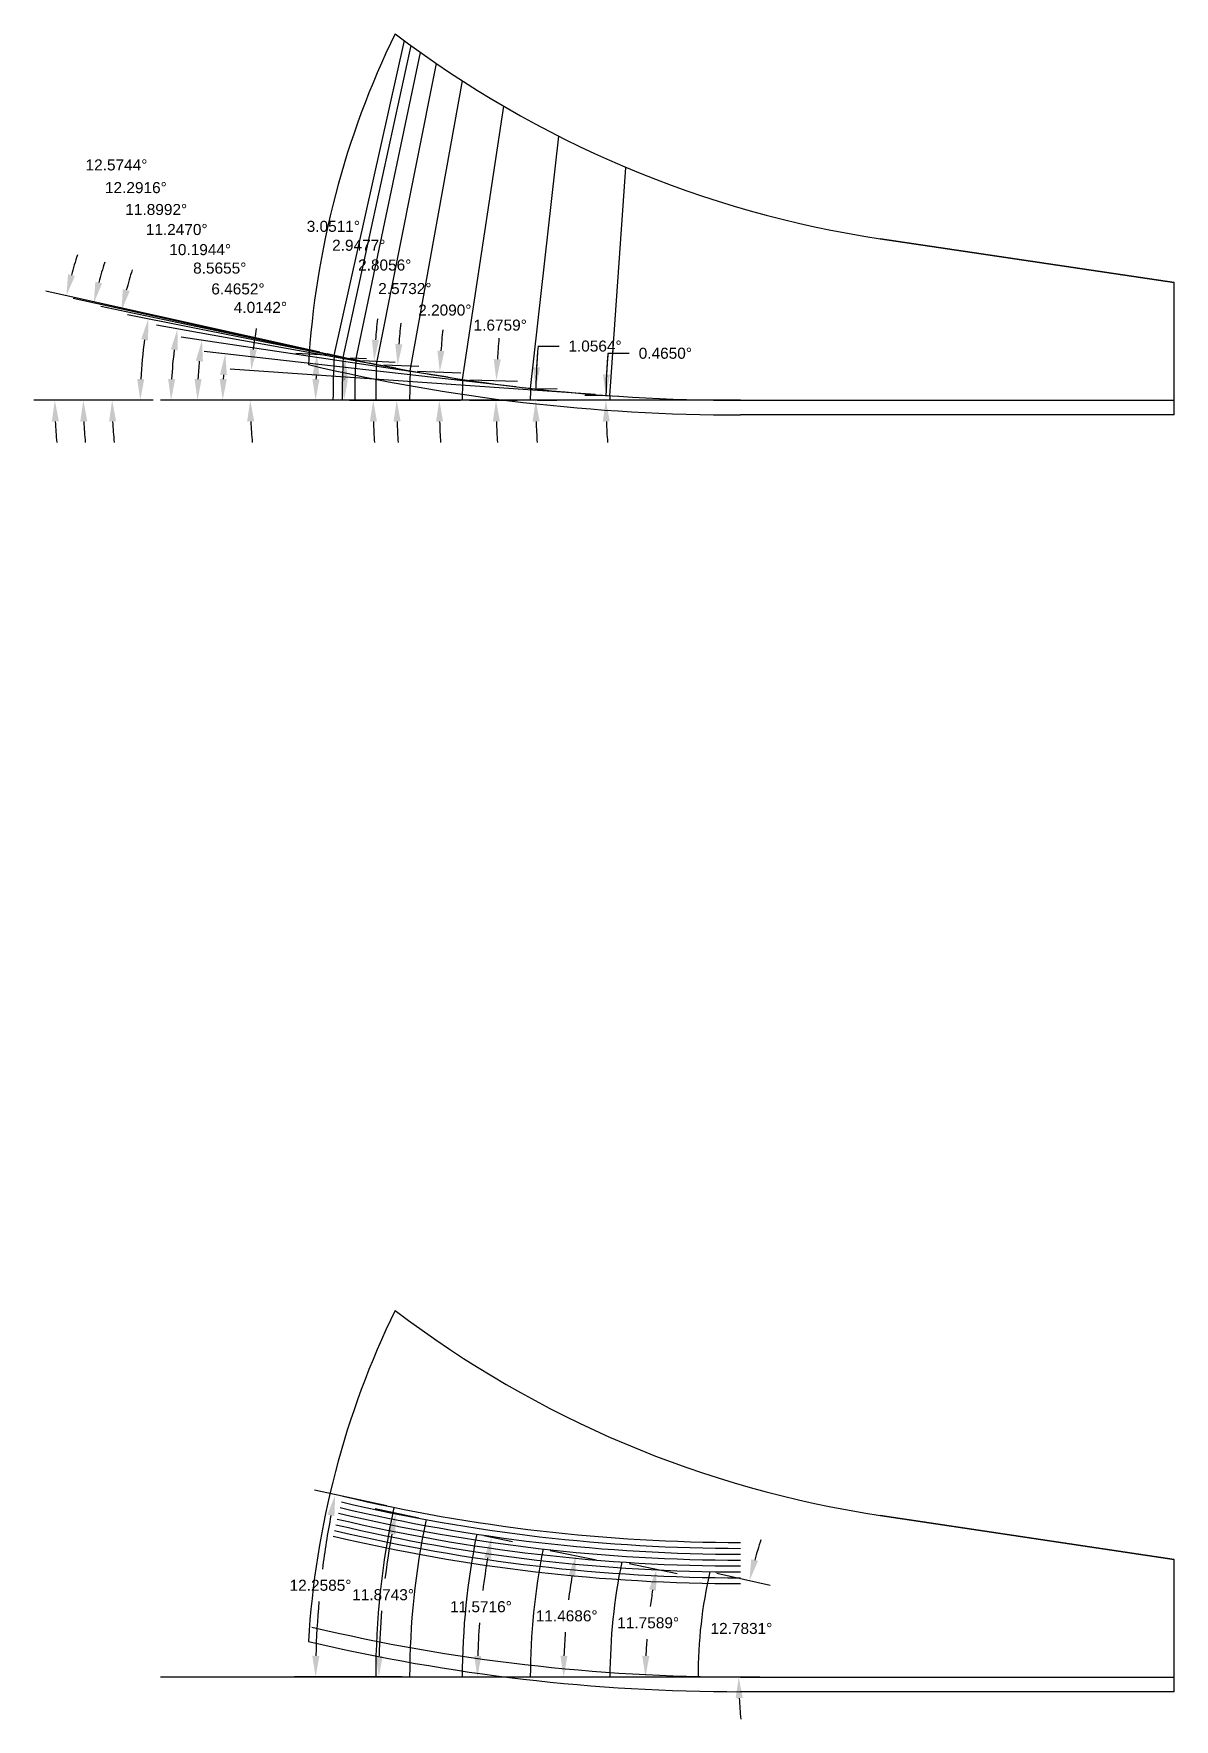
# Model space of a CAD drawing. Header units: inches. Extents: x 78 to 146, y -16.6 to 32.6.
# Drawn here: x 95.52 to 105.22, y -16.56 to -2.23 of the extents above; entities that cross this region are included whole.
import ezdxf

# ---------------------------------------------------------------- set-up
doc = ezdxf.new("R2010")
doc.units = ezdxf.units.IN
doc.header["$MEASUREMENT"] = 0
doc.header["$PDMODE"] = 35
doc.layers.get('Defpoints').update_dxf_attribs({"color": 10})
doc.layers.add('Blade_1', color=30, linetype='Continuous', true_color=0xff7f00)
doc.styles.get("Standard").update_dxf_attribs({"font": 'arial.ttf'})
doc.dimstyles.get("Standard").update_dxf_attribs({"dimtxt": 0.09375, "dimasz": 0.18, "dimexe": 0.18, "dimexo": 0.0625, "dimgap": 0.09, "dimtad": 0, "dimtih": 1, "dimtoh": 1, "dimdec": 4, "dimzin": 0, "dimdsep": 46, "dimtxsty": 'Standard', "dimcen": 0.09, "dimadec": 4, "dimazin": 0, "dimtfac": 1, "dimtdec": 4, "dimtofl": 0, "dimtmove": 0, "dimatfit": 3, "dimfxl": 1, "dimtolj": 1, "dimtzin": 0, "dimarcsym": 0})

msp = doc.modelspace()

# ---------------------------------------------------------------- blocks, each defined once
blk = doc.blocks.new('*D203')
at = {"color": 0, "lineweight": -2, "transparency": 16777216}
for p, q in [((101.333, -15.316), (101.785, -15.418)), ((101.235, -16.198), (101.698, -16.198))]:
    blk.add_line(p, q, dxfattribs=at)
for start, end in [(161.6479, 164.4324), (182.7845, 185.569)]:
    blk.add_arc((105.222, -16.198), 3.704, start, end, dxfattribs=at)
at = {"color": 0, "transparency": 16777216}
for points in [[(101.683, -15.211), (101.624, -15.197), (101.609, -15.379)], [(101.492, -16.379), (101.552, -16.377), (101.518, -16.198)]]:
    blk.add_solid(points, dxfattribs=at)
at = {"layer": 'Defpoints', "color": 0, "transparency": 16777216}
for p in [(101.272, -15.302), (101.558, -15.649), (101.172, -16.198), (105.222, -16.198)]:
    blk.add_point(p, dxfattribs=at)
at = {"color": 0, "transparency": 16777216, "insert": (101.541, -15.786), "char_height": 0.09375, "attachment_point": 5}
blk.add_mtext('\\A1;12.7831°', dxfattribs=at)
blk = doc.blocks.new('*D204')
at = {"color": 0, "lineweight": -2, "transparency": 16777216}
for p, q in [((100.585, -15.233), (100.995, -15.318)), ((100.485, -16.198), (100.905, -16.198))]:
    blk.add_line(p, q, dxfattribs=at)
for start, end in [(170.5346, 172.3517), (175.8838, 177.7065)]:
    blk.add_arc((105.222, -16.198), 4.497, start, end, dxfattribs=at)
at = {"color": 0, "transparency": 16777216}
for points in [[(100.756, -15.453), (100.815, -15.464), (100.819, -15.282)], [(100.758, -16.019), (100.698, -16.018), (100.725, -16.198)]]:
    blk.add_solid(points, dxfattribs=at)
at = {"layer": 'Defpoints', "color": 0, "transparency": 16777216}
for p in [(100.524, -15.22), (100.767, -15.585), (100.423, -16.198), (105.222, -16.198)]:
    blk.add_point(p, dxfattribs=at)
at = {"color": 0, "transparency": 16777216, "insert": (100.748, -15.738), "char_height": 0.09375, "attachment_point": 5}
blk.add_mtext('\\A1;11.7589°', dxfattribs=at)
blk = doc.blocks.new('*D205')
at = {"color": 0, "lineweight": -2, "transparency": 16777216}
for p, q in [((99.916, -15.122), (100.309, -15.201)), ((99.808, -16.198), (100.209, -16.198))]:
    blk.add_line(p, q, dxfattribs=at)
for start, end in [(170.5176, 172.7347), (175.7927, 178.0138)]:
    blk.add_arc((105.222, -16.198), 5.193, start, end, dxfattribs=at)
at = {"color": 0, "transparency": 16777216}
for points in [[(100.07, -15.337), (100.129, -15.348), (100.133, -15.166)], [(100.062, -16.019), (100.002, -16.018), (100.029, -16.198)]]:
    blk.add_solid(points, dxfattribs=at)
at = {"layer": 'Defpoints', "color": 0, "transparency": 16777216}
for p in [(99.855, -15.109), (100.075, -15.507), (99.746, -16.198), (105.222, -16.198)]:
    blk.add_point(p, dxfattribs=at)
at = {"color": 0, "transparency": 16777216, "insert": (100.055, -15.679), "char_height": 0.09375, "attachment_point": 5}
blk.add_mtext('\\A1;11.4686°', dxfattribs=at)
blk = doc.blocks.new('*D219')
at = {"color": 0, "lineweight": -2, "transparency": 16777216}
for p, q in [((99.352, -14.996), (99.593, -15.046)), ((99.23, -16.198), (99.476, -16.198))]:
    blk.add_line(p, q, dxfattribs=at)
for start, end in [(170.169, 172.8726), (175.5526, 178.2595)]:
    blk.add_arc((105.222, -16.198), 5.926, start, end, dxfattribs=at)
at = {"color": 0, "transparency": 16777216}
for points in [[(99.354, -15.181), (99.413, -15.192), (99.417, -15.01)], [(99.329, -16.019), (99.269, -16.018), (99.296, -16.198)]]:
    blk.add_solid(points, dxfattribs=at)
at = {"layer": 'Defpoints', "color": 0, "transparency": 16777216}
for p in [(99.29, -14.984), (99.35, -15.403), (99.167, -16.198), (105.222, -16.198)]:
    blk.add_point(p, dxfattribs=at)
at = {"color": 0, "transparency": 16777216, "insert": (99.326, -15.601), "char_height": 0.09375, "attachment_point": 5}
blk.add_mtext('\\A1;11.5716°', dxfattribs=at)
blk = doc.blocks.new('*D220')
at = {"color": 0, "lineweight": -2, "transparency": 16777216}
for p, q in [((98.798, -14.847), (98.426, -14.769)), ((98.657, -16.198), (98.278, -16.198))]:
    blk.add_line(p, q, dxfattribs=at)
for start, end in [(169.6505, 172.8871), (175.2361, 178.4752)]:
    blk.add_arc((105.222, -16.198), 6.764, start, end, dxfattribs=at)
at = {"color": 0, "transparency": 16777216}
for points in [[(98.538, -14.977), (98.597, -14.989), (98.602, -14.806)], [(98.49, -16.019), (98.43, -16.018), (98.458, -16.198)]]:
    blk.add_solid(points, dxfattribs=at)
at = {"layer": 'Defpoints', "color": 0, "transparency": 16777216}
for p in [(98.859, -14.86), (98.522, -15.267), (98.72, -16.198), (105.222, -16.198)]:
    blk.add_point(p, dxfattribs=at)
at = {"color": 0, "transparency": 16777216, "insert": (98.494, -15.499), "char_height": 0.09375, "attachment_point": 5}
blk.add_mtext('\\A1;11.8743°', dxfattribs=at)
blk = doc.blocks.new('*D221')
at = {"color": 0, "lineweight": -2, "transparency": 16777216}
for p, q in [((98.525, -14.743), (97.911, -14.61)), ((98.369, -16.198), (97.74, -16.198))]:
    blk.add_line(p, q, dxfattribs=at)
for start, end in [(169.154, 172.7815), (174.9578, 178.5875)]:
    blk.add_arc((105.222, -16.198), 7.302, start, end, dxfattribs=at)
at = {"color": 0, "transparency": 16777216}
for points in [[(98.021, -14.818), (98.08, -14.83), (98.087, -14.648)], [(97.952, -16.019), (97.892, -16.018), (97.92, -16.198)]]:
    blk.add_solid(points, dxfattribs=at)
at = {"layer": 'Defpoints', "color": 0, "transparency": 16777216}
for p in [(98.586, -14.756), (97.994, -15.16), (98.431, -16.198), (105.222, -16.198)]:
    blk.add_point(p, dxfattribs=at)
at = {"color": 0, "transparency": 16777216, "insert": (97.962, -15.419), "char_height": 0.09375, "attachment_point": 5}
blk.add_mtext('\\A1;12.2585°', dxfattribs=at)
blk = doc.blocks.new('*D55')
at = {"layer": 'Blade_1', "color": 0, "lineweight": -2, "transparency": 16777216}
blk.add_line((100.298, -5.296), (97.193, -5.079), dxfattribs=at)
for start, end in [(170.2777, 173.1317), (182.8541, 185.7081)]:
    blk.add_arc((100.978, -5.344), 3.614, start, end, dxfattribs=at)
at = {"layer": 'Blade_1', "color": 0, "transparency": 16777216}
for points in [[(97.42, -4.915), (97.36, -4.909), (97.373, -5.091)], [(97.338, -5.525), (97.398, -5.523), (97.364, -5.344)]]:
    blk.add_solid(points, dxfattribs=at)
at = {"layer": 'Defpoints', "color": 0, "transparency": 16777216}
for p in [(97.365, -5.26), (100.361, -5.301), (96.601, -5.344), (100.485, -5.31), (101.534, -5.344)]:
    blk.add_point(p, dxfattribs=at)
at = {"layer": 'Blade_1', "color": 0, "transparency": 16777216, "insert": (97.451, -4.555), "char_height": 0.09375, "attachment_point": 5}
blk.add_mtext('\\A1;4.0142°', dxfattribs=at)
blk = doc.blocks.new('*D56')
at = {"layer": 'Blade_1', "color": 0, "lineweight": -2, "transparency": 16777216}
for p, q in [((100.405, -4.945), (100.585, -4.945)), ((100.36, -5.344), (100.208, -5.344)), ((100.36, -5.305), (100.209, -5.303))]:
    blk.add_line(p, q, dxfattribs=at)
for start, end in [(175.2664, 179.535), (175.2672, 177.4011), (182.1339, 184.2678)]:
    blk.add_arc((105.222, -5.344), 4.833, start, end, dxfattribs=at)
at = {"layer": 'Blade_1', "color": 0, "transparency": 16777216}
for points in [[(100.423, -5.126), (100.363, -5.124), (100.389, -5.305)], [(100.362, -5.525), (100.422, -5.524), (100.388, -5.344)]]:
    blk.add_solid(points, dxfattribs=at)
at = {"layer": 'Defpoints', "color": 0, "transparency": 16777216}
for p in [(100.389, -5.331), (100.423, -5.305), (100.423, -5.344), (105.222, -5.344)]:
    blk.add_point(p, dxfattribs=at)
at = {"layer": 'Blade_1', "color": 0, "transparency": 16777216, "insert": (100.894, -4.945), "char_height": 0.09375, "attachment_point": 5}
blk.add_mtext('\\A1;0.4650°', dxfattribs=at)
blk = doc.blocks.new('*D59')
at = {"layer": 'Blade_1', "color": 0, "lineweight": -2, "transparency": 16777216}
blk.add_line((99.623, -5.229), (96.973, -4.929), dxfattribs=at)
blk.add_arc((100.638, -5.344), 3.508, 176.4752, 177.0595, dxfattribs=at)
at = {"layer": 'Blade_1', "color": 0, "transparency": 16777216}
for points in [[(97.107, -5.126), (97.166, -5.131), (97.152, -4.949)], [(97.165, -5.165), (97.105, -5.163), (97.13, -5.344)]]:
    blk.add_solid(points, dxfattribs=at)
at = {"layer": 'Defpoints', "color": 0, "transparency": 16777216}
for p in [(97.132, -5.212), (99.685, -5.236), (99.809, -5.25), (96.601, -5.344), (101.534, -5.344)]:
    blk.add_point(p, dxfattribs=at)
at = {"layer": 'Blade_1', "color": 0, "transparency": 16777216, "insert": (97.26, -4.398), "char_height": 0.09375, "attachment_point": 5}
blk.add_mtext('\\A1;6.4652°', dxfattribs=at)
blk = doc.blocks.new('*D60')
at = {"layer": 'Blade_1', "color": 0, "lineweight": -2, "transparency": 16777216}
for p, q in [((99.811, -4.884), (99.991, -4.884)), ((99.809, -5.244), (99.973, -5.247)), ((99.808, -5.344), (99.972, -5.344))]:
    blk.add_line(p, q, dxfattribs=at)
for start, end in [(175.1443, 178.9436), (175.1448, 177.0442), (181.8994, 183.7988)]:
    blk.add_arc((105.222, -5.344), 5.43, start, end, dxfattribs=at)
at = {"layer": 'Blade_1', "color": 0, "transparency": 16777216}
for points in [[(99.829, -5.065), (99.769, -5.063), (99.793, -5.244)], [(99.765, -5.525), (99.825, -5.524), (99.792, -5.344)]]:
    blk.add_solid(points, dxfattribs=at)
at = {"layer": 'Defpoints', "color": 0, "transparency": 16777216}
for p in [(99.747, -5.243), (99.746, -5.344), (99.792, -5.311), (105.222, -5.344)]:
    blk.add_point(p, dxfattribs=at)
at = {"layer": 'Blade_1', "color": 0, "transparency": 16777216, "insert": (100.296, -4.884), "char_height": 0.09375, "attachment_point": 5}
blk.add_mtext('\\A1;1.0564°', dxfattribs=at)
blk = doc.blocks.new('*D61')
at = {"layer": 'Blade_1', "color": 0, "lineweight": -2, "transparency": 16777216}
blk.add_line((99.046, -5.148), (96.776, -4.807), dxfattribs=at)
blk.add_arc((100.345, -5.344), 3.43, 174.442, 176.9925, dxfattribs=at)
at = {"layer": 'Blade_1', "color": 0, "transparency": 16777216}
for points in [[(96.902, -5.008), (96.962, -5.016), (96.954, -4.833)], [(96.951, -5.165), (96.891, -5.163), (96.916, -5.344)]]:
    blk.add_solid(points, dxfattribs=at)
at = {"layer": 'Defpoints', "color": 0, "transparency": 16777216}
for p in [(99.108, -5.158), (96.92, -5.173), (99.232, -5.176), (96.601, -5.344), (101.534, -5.344)]:
    blk.add_point(p, dxfattribs=at)
at = {"layer": 'Blade_1', "color": 0, "transparency": 16777216, "insert": (97.105, -4.221), "char_height": 0.09375, "attachment_point": 5}
blk.add_mtext('\\A1;8.5655°', dxfattribs=at)
blk = doc.blocks.new('*D62')
at = {"layer": 'Blade_1', "color": 0, "lineweight": -2, "transparency": 16777216}
for p, q in [((99.232, -5.169), (99.637, -5.181)), ((99.23, -5.344), (99.634, -5.344))]:
    blk.add_line(p, q, dxfattribs=at)
for start, end in [(174.7476, 176.5359), (181.7883, 183.5766)]:
    blk.add_arc((105.222, -5.344), 5.767, start, end, dxfattribs=at)
at = {"layer": 'Blade_1', "color": 0, "transparency": 16777216}
for points in [[(99.495, -4.997), (99.435, -4.994), (99.457, -5.175)], [(99.427, -5.525), (99.487, -5.524), (99.454, -5.344)]]:
    blk.add_solid(points, dxfattribs=at)
at = {"layer": 'Defpoints', "color": 0, "transparency": 16777216}
for p in [(99.17, -5.167), (99.455, -5.288), (99.167, -5.344), (105.222, -5.344)]:
    blk.add_point(p, dxfattribs=at)
at = {"layer": 'Blade_1', "color": 0, "transparency": 16777216, "insert": (99.49, -4.706), "char_height": 0.09375, "attachment_point": 5}
blk.add_mtext('\\A1;1.6759°', dxfattribs=at)
blk = doc.blocks.new('*D65')
at = {"layer": 'Blade_1', "color": 0, "lineweight": -2, "transparency": 16777216}
blk.add_line((98.602, -5.071), (96.568, -4.706), dxfattribs=at)
blk.add_arc((100.118, -5.344), 3.427, 172.8155, 176.9901, dxfattribs=at)
at = {"layer": 'Blade_1', "color": 0, "transparency": 16777216}
for points in [[(96.689, -4.911), (96.748, -4.92), (96.745, -4.738)], [(96.726, -5.165), (96.666, -5.163), (96.691, -5.344)]]:
    blk.add_solid(points, dxfattribs=at)
at = {"layer": 'Defpoints', "color": 0, "transparency": 16777216}
for p in [(96.697, -5.141), (98.663, -5.082), (98.786, -5.105), (96.601, -5.344), (101.534, -5.344)]:
    blk.add_point(p, dxfattribs=at)
at = {"layer": 'Blade_1', "color": 0, "transparency": 16777216, "insert": (96.939, -4.064), "char_height": 0.09375, "attachment_point": 5}
blk.add_mtext('\\A1;10.1944°', dxfattribs=at)
blk = doc.blocks.new('*D66')
at = {"layer": 'Blade_1', "color": 0, "lineweight": -2, "transparency": 16777216}
for p, q in [((98.787, -5.096), (99.156, -5.11)), ((98.782, -5.344), (99.152, -5.344))]:
    blk.add_line(p, q, dxfattribs=at)
for start, end in [(174.4908, 176.1409), (181.6501, 183.3002)]:
    blk.add_arc((105.222, -5.344), 6.25, start, end, dxfattribs=at)
at = {"layer": 'Blade_1', "color": 0, "transparency": 16777216}
for points in [[(99.016, -4.925), (98.956, -4.922), (98.976, -5.103)], [(98.944, -5.525), (99.004, -5.524), (98.972, -5.344)]]:
    blk.add_solid(points, dxfattribs=at)
at = {"layer": 'Defpoints', "color": 0, "transparency": 16777216}
for p in [(98.725, -5.093), (98.972, -5.264), (98.72, -5.344), (105.222, -5.344)]:
    blk.add_point(p, dxfattribs=at)
at = {"layer": 'Blade_1', "color": 0, "transparency": 16777216, "insert": (99.019, -4.578), "char_height": 0.09375, "attachment_point": 5}
blk.add_mtext('\\A1;2.2090°', dxfattribs=at)
blk = doc.blocks.new('*D71')
at = {"layer": 'Blade_1', "color": 0, "lineweight": -2, "transparency": 16777216}
for p, q in [((98.315, -5.015), (96.32, -4.618)), ((96.539, -5.344), (96.249, -5.344))]:
    blk.add_line(p, q, dxfattribs=at)
blk.add_arc((99.971, -5.344), 3.542, 171.6646, 177.0884, dxfattribs=at)
at = {"layer": 'Blade_1', "color": 0, "transparency": 16777216}
for points in [[(96.437, -4.825), (96.496, -4.836), (96.497, -4.653)], [(96.463, -5.165), (96.403, -5.163), (96.429, -5.344)]]:
    blk.add_solid(points, dxfattribs=at)
at = {"layer": 'Defpoints', "color": 0, "transparency": 16777216}
for p in [(96.436, -5.112), (98.377, -5.027), (98.499, -5.051), (96.601, -5.344), (101.534, -5.344)]:
    blk.add_point(p, dxfattribs=at)
at = {"layer": 'Blade_1', "color": 0, "transparency": 16777216, "insert": (96.739, -3.893), "char_height": 0.09375, "attachment_point": 5}
blk.add_mtext('\\A1;11.2470°', dxfattribs=at)
blk = doc.blocks.new('*D72')
at = {"layer": 'Blade_1', "color": 0, "lineweight": -2, "transparency": 16777216}
for p, q in [((98.5, -5.042), (98.797, -5.055)), ((98.494, -5.344), (98.79, -5.344))]:
    blk.add_line(p, q, dxfattribs=at)
for start, end in [(174.3068, 175.8668), (181.56, 183.12)]:
    blk.add_arc((105.222, -5.344), 6.611, start, end, dxfattribs=at)
at = {"layer": 'Blade_1', "color": 0, "transparency": 16777216}
for points in [[(98.658, -4.869), (98.598, -4.866), (98.617, -5.047)], [(98.583, -5.525), (98.643, -5.524), (98.61, -5.344)]]:
    blk.add_solid(points, dxfattribs=at)
at = {"layer": 'Defpoints', "color": 0, "transparency": 16777216}
for p in [(98.438, -5.039), (98.611, -5.245), (98.431, -5.344), (105.222, -5.344)]:
    blk.add_point(p, dxfattribs=at)
at = {"layer": 'Blade_1', "color": 0, "transparency": 16777216, "insert": (98.679, -4.395), "char_height": 0.09375, "attachment_point": 5}
blk.add_mtext('\\A1;2.5732°', dxfattribs=at)
blk = doc.blocks.new('*D73')
at = {"layer": 'Blade_1', "color": 0, "lineweight": -2, "transparency": 16777216}
for p, q in [((98.139, -4.977), (96.093, -4.546)), ((96.539, -5.344), (96.01, -5.344))]:
    blk.add_line(p, q, dxfattribs=at)
for start, end in [(162.5102, 165.3055), (182.7953, 185.5906)]:
    blk.add_arc((99.88, -5.344), 3.69, start, end, dxfattribs=at)
at = {"layer": 'Blade_1', "color": 0, "transparency": 16777216}
for points in [[(96.34, -4.415), (96.281, -4.401), (96.269, -4.583)], [(96.164, -5.525), (96.224, -5.523), (96.19, -5.344)]]:
    blk.add_solid(points, dxfattribs=at)
at = {"layer": 'Defpoints', "color": 0, "transparency": 16777216}
for p in [(98.2, -4.99), (96.199, -5.089), (98.322, -5.016), (96.601, -5.344), (101.534, -5.344)]:
    blk.add_point(p, dxfattribs=at)
at = {"layer": 'Blade_1', "color": 0, "transparency": 16777216, "insert": (96.565, -3.723), "char_height": 0.09375, "attachment_point": 5}
blk.add_mtext('\\A1;11.8992°', dxfattribs=at)
blk = doc.blocks.new('*D74')
at = {"layer": 'Blade_1', "color": 0, "lineweight": -2, "transparency": 16777216}
for p, q in [((98.323, -5.006), (98.598, -5.02)), ((98.315, -5.344), (98.59, -5.344))]:
    blk.add_line(p, q, dxfattribs=at)
for start, end in [(174.1662, 175.6803), (181.5141, 183.0282)]:
    blk.add_arc((105.222, -5.344), 6.812, start, end, dxfattribs=at)
at = {"layer": 'Blade_1', "color": 0, "transparency": 16777216}
for points in [[(98.459, -4.833), (98.399, -4.829), (98.418, -5.011)], [(98.382, -5.525), (98.442, -5.524), (98.41, -5.344)]]:
    blk.add_solid(points, dxfattribs=at)
at = {"layer": 'Defpoints', "color": 0, "transparency": 16777216}
for p in [(98.261, -5.003), (98.411, -5.233), (98.253, -5.344), (105.222, -5.344)]:
    blk.add_point(p, dxfattribs=at)
at = {"layer": 'Blade_1', "color": 0, "transparency": 16777216, "insert": (98.508, -4.195), "char_height": 0.09375, "attachment_point": 5}
blk.add_mtext('\\A1;2.8056°', dxfattribs=at)
blk = doc.blocks.new('*D79')
at = {"layer": 'Blade_1', "color": 0, "lineweight": -2, "transparency": 16777216}
for p, q in [((98.033, -4.954), (95.858, -4.48)), ((96.539, -5.344), (95.765, -5.344))]:
    blk.add_line(p, q, dxfattribs=at)
for start, end in [(162.3917, 165.0501), (182.6584, 185.3167)]:
    blk.add_arc((99.825, -5.344), 3.88, start, end, dxfattribs=at)
at = {"layer": 'Blade_1', "color": 0, "transparency": 16777216}
for points in [[(96.105, -4.35), (96.047, -4.336), (96.034, -4.518)], [(95.919, -5.525), (95.979, -5.523), (95.945, -5.344)]]:
    blk.add_solid(points, dxfattribs=at)
at = {"layer": 'Defpoints', "color": 0, "transparency": 16777216}
for p in [(98.094, -4.967), (98.216, -4.994), (95.955, -5.067), (96.601, -5.344), (101.534, -5.344)]:
    blk.add_point(p, dxfattribs=at)
at = {"layer": 'Blade_1', "color": 0, "transparency": 16777216, "insert": (96.392, -3.537), "char_height": 0.09375, "attachment_point": 5}
blk.add_mtext('\\A1;12.2916°', dxfattribs=at)
blk = doc.blocks.new('*D80')
at = {"layer": 'Blade_1', "color": 0, "lineweight": -2, "transparency": 16777216}
for p, q in [((98.217, -4.983), (98.352, -4.99)), ((98.208, -5.344), (98.343, -5.344))]:
    blk.add_line(p, q, dxfattribs=at)
blk.add_arc((105.222, -5.344), 7.059, 178.5133, 178.539, dxfattribs=at)
at = {"layer": 'Blade_1', "color": 0, "transparency": 16777216}
for points in [[(98.135, -5.16), (98.195, -5.162), (98.172, -4.981)], [(98.195, -5.165), (98.135, -5.164), (98.163, -5.344)]]:
    blk.add_solid(points, dxfattribs=at)
at = {"layer": 'Defpoints', "color": 0, "transparency": 16777216}
for p in [(98.155, -4.98), (98.164, -5.223), (98.145, -5.344), (105.222, -5.344)]:
    blk.add_point(p, dxfattribs=at)
at = {"layer": 'Blade_1', "color": 0, "transparency": 16777216, "insert": (98.287, -4.027), "char_height": 0.09375, "attachment_point": 5}
blk.add_mtext('\\A1;2.9477°', dxfattribs=at)
blk = doc.blocks.new('*D81')
at = {"layer": 'Blade_1', "color": 0, "lineweight": -2, "transparency": 16777216}
for p, q in [((97.956, -4.936), (95.625, -4.416)), ((96.539, -5.344), (95.523, -5.344))]:
    blk.add_line(p, q, dxfattribs=at)
for start, end in [(162.3724, 164.899), (182.5266, 185.0532)]:
    blk.add_arc((99.785, -5.344), 4.082, start, end, dxfattribs=at)
at = {"layer": 'Blade_1', "color": 0, "transparency": 16777216}
for points in [[(95.873, -4.288), (95.815, -4.273), (95.801, -4.455)], [(95.677, -5.525), (95.737, -5.523), (95.703, -5.344)]]:
    blk.add_solid(points, dxfattribs=at)
at = {"layer": 'Defpoints', "color": 0, "transparency": 16777216}
for p in [(98.017, -4.95), (98.139, -4.977), (95.714, -5.046), (96.601, -5.344), (101.534, -5.344)]:
    blk.add_point(p, dxfattribs=at)
at = {"layer": 'Blade_1', "color": 0, "transparency": 16777216, "insert": (96.227, -3.344), "char_height": 0.09375, "attachment_point": 5}
blk.add_mtext('\\A1;12.5744°', dxfattribs=at)
blk = doc.blocks.new('*D82')
at = {"layer": 'Blade_1', "color": 0, "lineweight": -2, "transparency": 16777216}
for p, q in [((98.016, -4.96), (97.751, -4.946)), ((98.006, -5.344), (97.74, -5.344))]:
    blk.add_line(p, q, dxfattribs=at)
blk.add_arc((105.222, -5.344), 7.301, 178.3614, 178.5875, dxfattribs=at)
at = {"layer": 'Blade_1', "color": 0, "transparency": 16777216}
for points in [[(97.893, -5.134), (97.953, -5.137), (97.931, -4.955)], [(97.953, -5.165), (97.893, -5.164), (97.92, -5.344)]]:
    blk.add_solid(points, dxfattribs=at)
at = {"layer": 'Defpoints', "color": 0, "transparency": 16777216}
for p in [(98.078, -4.963), (97.921, -5.215), (98.068, -5.344), (105.222, -5.344)]:
    blk.add_point(p, dxfattribs=at)
at = {"layer": 'Blade_1', "color": 0, "transparency": 16777216, "insert": (98.071, -3.866), "char_height": 0.09375, "attachment_point": 5}
blk.add_mtext('\\A1;3.0511°', dxfattribs=at)

# ---------------------------------------------------------------- dimensions: what is measured, and where the dimension line sits
at = {"layer": 'Blade_1'}
for base, p1, p2, picture, middle in [((97.99418, -15.16024), (98.58599, -14.75639), (98.43116, -16.19819), '*D221', (97.96177, -15.41857)), ((98.52215, -15.26661), (98.85886, -14.8603), (98.71973, -16.19819), '*D220', (98.49398, -15.49853)), ((99.34983, -15.40277), (99.29031, -14.9837), (99.16725, -16.19819), '*D219', (99.32639, -15.60084)), ((101.55847, -15.64926), (101.27244, -15.30215), (101.17206, -16.19819), '*D203', (101.5406, -15.78583)), ((100.07512, -15.5073), (99.85513, -15.1094), (99.74579, -16.19819), '*D205', (100.05494, -15.67935)), ((100.7667, -15.58481), (100.5235, -15.22019), (100.42279, -16.19819), '*D204', (100.74833, -15.73753))]:
    dim = msp.add_angular_dim_3p(base=base, center=(105.22176, -16.19819), p1=p1, p2=p2, dimstyle='Standard')
    dim.commit()
    dim.dimension.update_dxf_attribs({"geometry": picture, "text_midpoint": middle})
for base, line1, line2, picture, middle in [((95.7139728, -5.0457559), ((101.534258, -5.3441202), (96.6013912, -5.3441202)), ((98.1391701, -4.976954), (98.0171683, -4.9497407)), '*D81', (96.226865, -3.3435696)), ((95.9548886, -5.0669066), ((101.534258, -5.3441202), (96.6013912, -5.3441202)), ((98.2157493, -4.9935214), (98.0936147, -4.9669105)), '*D79', (96.3915449, -3.5369433)), ((96.1988204, -5.0888867), ((101.534258, -5.3441202), (96.6013912, -5.3441202)), ((98.3221328, -5.0158814), (98.1998188, -4.9901075)), '*D73', (96.5651272, -3.723093)), ((96.43623, -5.11249), ((101.53426, -5.34412), (96.60139, -5.34412)), ((98.37671, -5.02706), (98.49931, -5.05144)), '*D71', (96.73948, -3.89304)), ((96.6973808, -5.1409958), ((101.534258, -5.3441202), (96.6013912, -5.3441202)), ((98.663148, -5.0824557), (98.7859777, -5.1045439)), '*D65', (96.9393373, -4.064233)), ((96.9201304, -5.17329), ((101.534258, -5.3441202), (96.6013912, -5.3441202)), ((99.1081389, -5.1577615), (99.2315469, -5.1763491)), '*D61', (97.104933, -4.2211617)), ((97.1324041, -5.2122146), ((101.534258, -5.3441202), (96.6013912, -5.3441202)), ((99.6847222, -5.2361344), (99.8087285, -5.2501869)), '*D59', (97.2599592, -4.3978909)), ((97.3649891, -5.2597295), ((101.534258, -5.3441202), (96.6013912, -5.3441202)), ((100.3606005, -5.3007992), (100.4852939, -5.3095497)), '*D55', (97.4512508, -4.5548195))]:
    dim = msp.add_angular_dim_2l(base=base, line1=line1, line2=line2, dimstyle='Standard', dxfattribs=at)
    dim.commit()
    dim.dimension.update_dxf_attribs({"geometry": picture, "text_midpoint": middle, "dimtype": 162})
for base, center, p1, p2, picture, middle in [((97.92147, -5.21452), (105.22176, -5.34412), (98.07817, -4.96335), (98.06803, -5.34412), '*D82', (98.07148, -3.8661)), ((98.16379, -5.22307), (105.22176, -5.34412), (98.15468, -4.98022), (98.14532, -5.34412), '*D80', (98.2867, -4.0271)), ((98.410971, -5.232941), (105.221758, -5.34412), (98.260976, -5.002994), (98.252622, -5.34412), '*D74', (98.507637, -4.19531)), ((98.61121, -5.24515), (105.22176, -5.34412), (98.43801, -5.03925), (98.43116, -5.34412), '*D72', (98.67894, -4.39504)), ((98.97204, -5.2638), (105.22176, -5.34412), (98.72456, -5.0935), (98.71973, -5.34412), '*D66', (99.0187, -4.57765)), ((99.454659, -5.287891), (105.221758, -5.34412), (99.169843, -5.167055), (99.167253, -5.34412), '*D62', (99.48979, -4.706042))]:
    dim = msp.add_angular_dim_3p(base=base, center=center, p1=p1, p2=p2, dimstyle='Standard', dxfattribs=at)
    dim.commit()
    dim.dimension.update_dxf_attribs({"geometry": picture, "text_midpoint": middle, "dimtype": 165})
for base, p1, p2, picture, middle in [((99.79189, -5.31075), (99.74673, -5.24316), (99.74579, -5.34412), '*D60', (100.29628, -4.88449)), ((100.3885, -5.33105), (100.42295, -5.30517), (100.42279, -5.34412), '*D56', (100.89438, -4.94527))]:
    dim = msp.add_angular_dim_3p(base=base, center=(105.22176, -5.34412), p1=p1, p2=p2, dimstyle='Standard', dxfattribs=at)
    dim.commit()
    dim.dimension.update_dxf_attribs({"geometry": picture, "text_midpoint": middle})

# ---------------------------------------------------------------- linework, layer by layer
for p, q in [((102.72176, -3.97049), (105.22176, -4.34412)), ((105.22176, -4.34412), (102.72176, -3.97049)), ((105.22176, -5.34412), (105.22176, -4.34412)), ((101.53426, -5.34412), (96.60139, -5.34412)), ((105.22176, -5.46912), (105.22176, -5.34412)), ((105.22176, -5.46912), (101.53426, -5.46912)), ((102.72176, -14.82456), (105.22176, -15.19819)), ((105.22176, -15.19819), (102.72176, -14.82456)), ((105.22176, -16.19819), (105.22176, -15.19819)), ((101.53426, -16.19819), (96.60139, -16.19819)), ((105.22176, -16.32319), (101.53426, -16.32319)), ((105.22176, -16.32319), (105.22176, -16.19819))]:
    msp.add_line(p, q)
at = {"color": 1}
for p, q in [((101.53426, -5.34412), (105.22176, -5.34412)), ((101.53426, -16.19819), (105.22176, -16.19819))]:
    msp.add_line(p, q, dxfattribs=at)
for centre, radius, start, end in [((105.22176, -5.46912), 7.375, 153.928624, 176.674678), ((104.05204, 4.93065), 9, 232.692296, 261.5), ((101.53426, 10.53088), 16, 256.721022, 270), ((105.22176, -16.32319), 7.375, 153.928624, 176.674678), ((104.05204, -5.92342), 9, 232.692296, 261.5), ((101.53426, -0.32319), 14.83125, 256.721022, 270), ((101.53426, -0.32319), 14.78125, 256.721022, 270), ((101.53426, -0.32319), 14.73125, 256.721022, 270), ((105.22176, -16.19819), 6.79059, 167.741529, 180), ((101.53426, -0.32319), 14.93125, 256.721022, 270), ((101.53426, -0.32319), 14.88125, 256.721022, 270), ((105.22176, -16.19819), 6.50203, 168.125728, 180), ((101.53426, -0.32319), 15.08125, 256.721022, 270), ((101.53426, -0.32319), 15.03125, 256.721022, 270), ((101.53426, -0.32319), 14.98125, 256.721022, 270), ((105.22176, -16.19819), 6.0545, 168.428417, 180), ((105.22176, -16.19819), 5.47596, 168.531448, 180), ((105.22176, -16.19819), 4.79897, 168.241098, 180), ((105.22176, -16.19819), 4.04969, 167.216908, 180), ((101.53426, -0.32319), 16, 256.721022, 270)]:
    msp.add_arc(centre, radius, start, end)
for centre in [(101.53426, 10.53088), (101.53426, -0.32319)]:
    msp.add_arc(centre, 15.875, 256.721022, 270, dxfattribs=at)
at = {"layer": 'Blade_1'}
for p, q in [((98.07817, -4.96335), (98.67522, -2.28667)), ((98.15468, -4.98022), (98.73236, -2.32889)), ((98.26098, -5.00299), (98.81226, -2.38677)), ((98.43801, -5.03925), (98.9467, -2.4812)), ((98.72456, -5.0935), (99.1678, -2.62872)), ((99.16984, -5.16706), (99.51962, -2.84477)), ((99.74673, -5.24316), (99.98956, -3.1003)), ((100.42295, -5.30517), (100.55918, -3.36392)), ((98.13917, -4.97695), (98.01717, -4.94974)), ((98.21575, -4.99352), (98.09361, -4.96691)), ((98.32213, -5.01588), (98.19982, -4.99011)), ((98.37671, -5.02706), (98.49931, -5.05144)), ((98.66315, -5.08246), (98.78598, -5.10454)), ((99.10814, -5.15776), (99.23155, -5.17635)), ((99.68472, -5.23613), (99.80873, -5.25019)), ((100.3606, -5.3008), (100.48529, -5.30955))]:
    msp.add_line(p, q, dxfattribs=at)
for radius, start in [(7.15373, 176.948866), (7.07644, 177.052278), (6.96914, 177.194361), (6.79059, 177.42677), (6.50203, 177.790989), (6.0545, 178.324137), (5.47596, 178.943586), (4.79897, 179.535014)]:
    msp.add_arc((105.22176, -5.34412), radius, start, 180, dxfattribs=at)

msp.set_redraw_order([(e.dxf.handle, doc.entitydb.next_handle()) for e in msp.query("TEXT MTEXT ATTDEF DIMENSION ARC_DIMENSION")])  # texts and dimensions are drawn at this point

doc.saveas('drawing.dxf')
